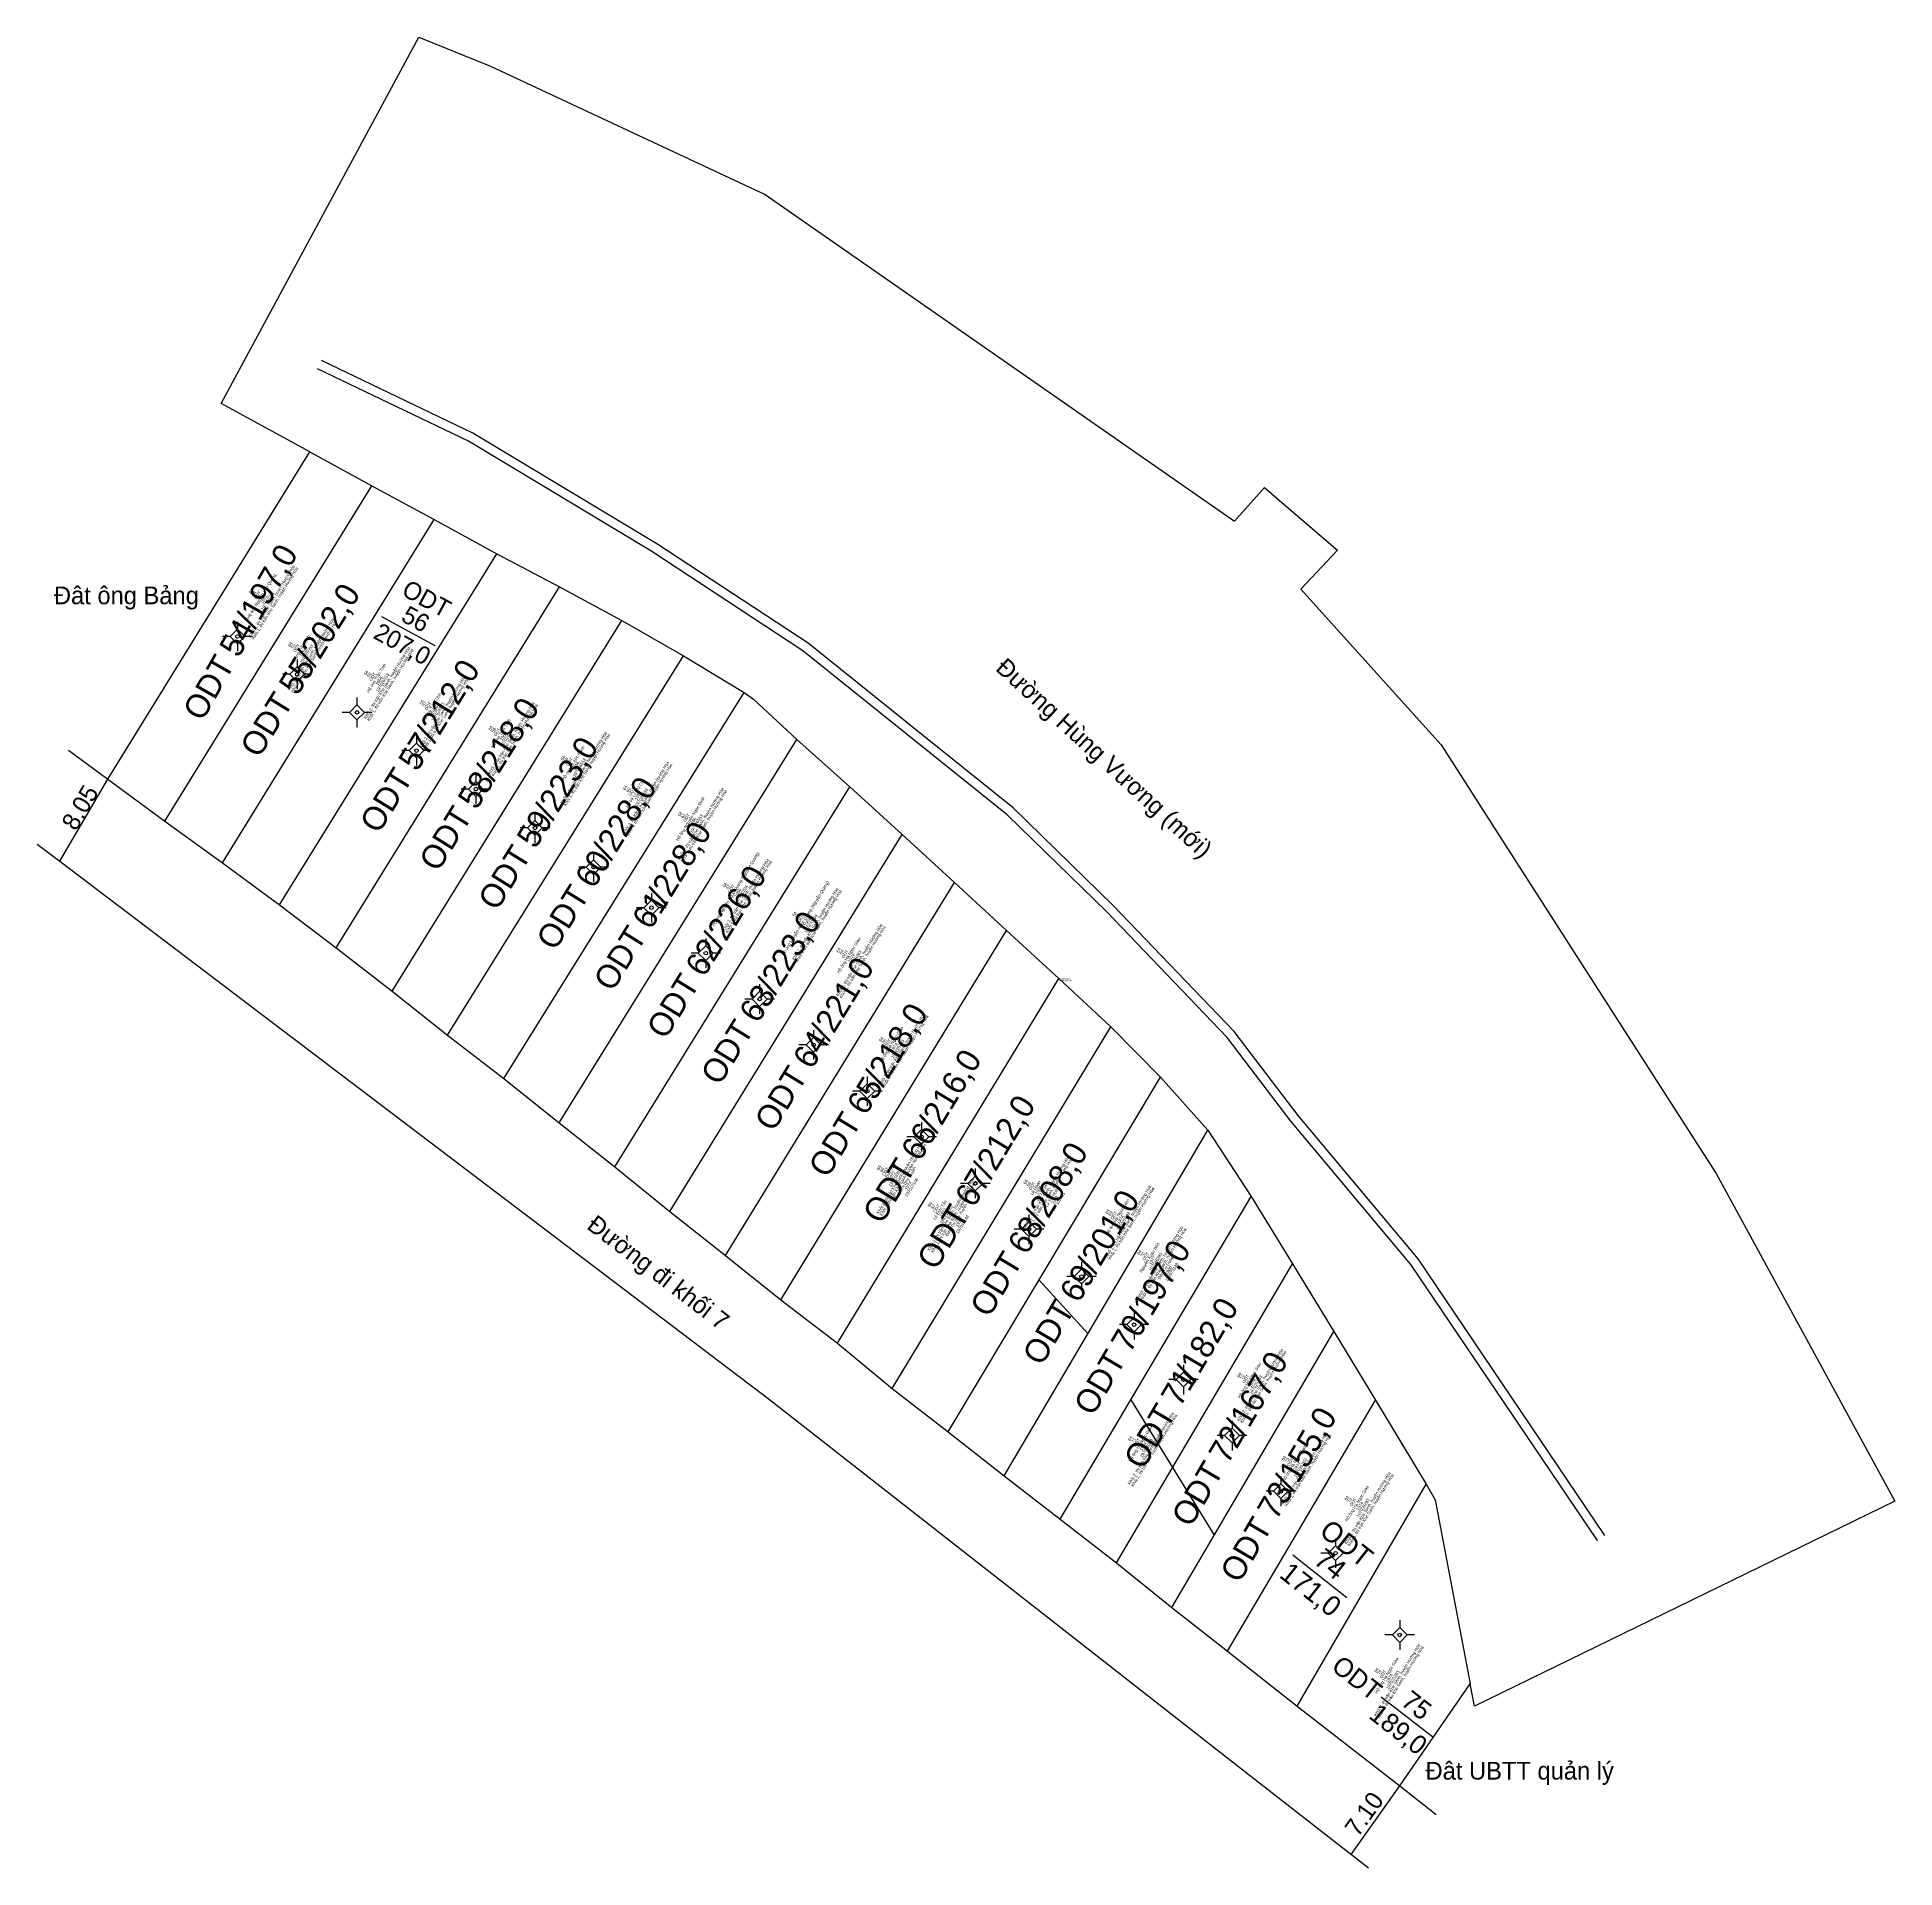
# Model space of a CAD drawing. Extents: x 551290 to 551448, y 1840086 to 1840240.
import ezdxf

# ---------------------------------------------------------------- set-up
doc = ezdxf.new("R2010")
doc.units = 0
for name, color, linetype in [('Level 1', 7, 'Continuous'), ('Level 10', 7, 'Continuous'), ('Level 11', 7, 'Continuous'), ('Level 13', 7, 'Continuous'), ('Level 15', 7, 'Continuous'), ('Level 2', 7, 'Continuous'), ('Level 22', 7, 'Continuous'), ('Level 23', 7, 'Continuous'), ('Level 4', 7, 'Continuous')]:
    doc.layers.add(name, color=color, linetype=linetype)

msp = doc.modelspace()

# ---------------------------------------------------------------- linework, layer by layer
at = {"layer": 'Level 1'}
msp.add_line((551375.3, 1840135.28), (551379.42, 1840130.74), dxfattribs=at)
msp.add_lwpolyline([(551383.06, 1840125.15), (551386.59, 1840119.42), (551390.11, 1840113.68)], dxfattribs=at)
at = {"layer": 'Level 10'}
for p, q in [((551301.31, 1840174.1), (551318.83, 1840202.5)), ((551306.17, 1840170.58), (551324.1, 1840199.63)), ((551311, 1840167.02), (551329.4, 1840196.75)), ((551315.79, 1840163.4), (551334.7, 1840193.94)), ((551320.53, 1840159.72), (551339.98, 1840191.09)), ((551325.23, 1840155.99), (551345.19, 1840188.11)), ((551329.98, 1840152.32), (551350.32, 1840185)), ((551334.67, 1840148.58), (551354.8, 1840181.02)), ((551292.4, 1840170.72), (551296.48, 1840177.66)), ((551339.39, 1840144.87), (551359.28, 1840177.03)), ((551344.04, 1840141.08), (551363.71, 1840172.99)), ((551292.4, 1840170.72), (551292.4, 1840170.72)), ((551348.76, 1840137.36), (551368.12, 1840168.92)), ((551353.43, 1840133.59), (551372.54, 1840164.86)), ((551358.23, 1840129.93), (551376.96, 1840160.8)), ((551362.87, 1840126.11), (551381.36, 1840156.72)), ((551367.6, 1840122.42), (551385.57, 1840152.44)), ((551372.33, 1840118.72), (551389.58, 1840147.97)), ((551377.07, 1840115.03), (551393.24, 1840142.36)), ((551381.83, 1840111.33), (551396.74, 1840136.65)), ((551386.52, 1840107.57), (551400.23, 1840130.93)), ((551391.24, 1840103.86), (551403.77, 1840125.12)), ((551397.13, 1840099.21), (551408.05, 1840118.01)), ((551405.81, 1840092.46), (551411.78, 1840101.11))]:
    msp.add_line(p, q, dxfattribs=at)
for points in [[(551296.48, 1840177.66), (551296.48, 1840177.66), (551313.56, 1840205.37)], [(551401.7, 1840086.67), (551405.81, 1840092.46), (551405.81, 1840092.46)]]:
    msp.add_lwpolyline(points, dxfattribs=at)
at = {"layer": 'Level 11'}
for p, q in [((551307.44, 1840190.36), (551306.82, 1840189.74)), ((551307.44, 1840190.99), (551307.44, 1840190.36)), ((551308.07, 1840189.74), (551307.44, 1840190.36)), ((551306.82, 1840189.74), (551306.19, 1840189.74)), ((551306.82, 1840189.74), (551307.44, 1840189.11)), ((551307.44, 1840189.11), (551308.07, 1840189.74)), ((551307.44, 1840189.11), (551307.44, 1840188.49)), ((551308.69, 1840189.74), (551308.07, 1840189.74)), ((551312.5, 1840187.17), (551311.88, 1840186.54)), ((551312.5, 1840187.79), (551312.5, 1840187.17)), ((551313.12, 1840186.54), (551312.5, 1840187.17)), ((551311.88, 1840186.54), (551311.25, 1840186.54)), ((551311.88, 1840186.54), (551312.5, 1840185.92)), ((551312.5, 1840185.92), (551313.12, 1840186.54)), ((551312.5, 1840185.92), (551312.5, 1840185.29)), ((551313.75, 1840186.54), (551313.12, 1840186.54)), ((551317.56, 1840183.95), (551316.94, 1840183.32)), ((551317.56, 1840184.57), (551317.56, 1840183.95)), ((551318.19, 1840183.32), (551317.56, 1840183.95)), ((551316.94, 1840183.32), (551316.31, 1840183.32)), ((551316.94, 1840183.32), (551317.56, 1840182.7)), ((551317.56, 1840182.7), (551318.19, 1840183.32)), ((551317.56, 1840182.7), (551317.56, 1840182.07)), ((551318.81, 1840183.32), (551318.19, 1840183.32)), ((551322.6, 1840180.71), (551321.97, 1840180.08)), ((551322.6, 1840181.33), (551322.6, 1840180.71)), ((551323.22, 1840180.08), (551322.6, 1840180.71)), ((551321.97, 1840180.08), (551321.35, 1840180.08)), ((551321.97, 1840180.08), (551322.6, 1840179.46)), ((551322.6, 1840179.46), (551323.22, 1840180.08)), ((551322.6, 1840179.46), (551322.6, 1840178.83)), ((551323.85, 1840180.08), (551323.22, 1840180.08)), ((551327.62, 1840178.08), (551327.62, 1840177.46)), ((551326.99, 1840176.83), (551326.37, 1840176.83)), ((551327.62, 1840177.46), (551326.99, 1840176.83)), ((551326.99, 1840176.83), (551327.62, 1840176.21)), ((551328.24, 1840176.83), (551327.62, 1840177.46)), ((551327.62, 1840176.21), (551328.24, 1840176.83)), ((551327.62, 1840176.21), (551327.62, 1840175.58)), ((551328.87, 1840176.83), (551328.24, 1840176.83)), ((551332.62, 1840174.79), (551332.62, 1840174.17)), ((551331.99, 1840173.54), (551331.37, 1840173.54)), ((551332.62, 1840174.17), (551331.99, 1840173.54)), ((551331.99, 1840173.54), (551332.62, 1840172.92)), ((551333.24, 1840173.54), (551332.62, 1840174.17)), ((551332.62, 1840172.92), (551333.24, 1840173.54)), ((551332.62, 1840172.92), (551332.62, 1840172.29)), ((551333.87, 1840173.54), (551333.24, 1840173.54)), ((551337.59, 1840171.47), (551337.59, 1840170.84)), ((551336.96, 1840170.22), (551336.34, 1840170.22)), ((551337.59, 1840170.84), (551336.96, 1840170.22)), ((551336.96, 1840170.22), (551337.59, 1840169.59)), ((551338.21, 1840170.22), (551337.59, 1840170.84)), ((551337.59, 1840169.59), (551338.21, 1840170.22)), ((551338.84, 1840170.22), (551338.21, 1840170.22)), ((551337.59, 1840169.59), (551337.59, 1840168.97)), ((551342.48, 1840168.04), (551342.48, 1840167.42)), ((551341.85, 1840166.79), (551341.23, 1840166.79)), ((551342.48, 1840167.42), (551341.85, 1840166.79)), ((551341.85, 1840166.79), (551342.48, 1840166.17)), ((551343.1, 1840166.79), (551342.48, 1840167.42)), ((551342.48, 1840166.17), (551343.1, 1840166.79)), ((551343.73, 1840166.79), (551343.1, 1840166.79)), ((551342.48, 1840166.17), (551342.48, 1840165.54)), ((551347.08, 1840163.56), (551346.45, 1840162.94)), ((551347.08, 1840164.19), (551347.08, 1840163.56)), ((551347.7, 1840162.94), (551347.08, 1840163.56)), ((551346.45, 1840162.94), (551345.83, 1840162.94)), ((551346.45, 1840162.94), (551347.08, 1840162.31)), ((551347.08, 1840162.31), (551347.7, 1840162.94)), ((551347.08, 1840162.31), (551347.08, 1840161.69)), ((551348.33, 1840162.94), (551347.7, 1840162.94)), ((551351.64, 1840160.31), (551351.64, 1840159.69)), ((551351.02, 1840159.06), (551350.39, 1840159.06)), ((551351.64, 1840159.69), (551351.02, 1840159.06)), ((551351.02, 1840159.06), (551351.64, 1840158.44)), ((551352.27, 1840159.06), (551351.64, 1840159.69)), ((551351.64, 1840158.44), (551352.27, 1840159.06)), ((551352.89, 1840159.06), (551352.27, 1840159.06)), ((551351.64, 1840158.44), (551351.64, 1840157.81)), ((551356.21, 1840155.8), (551355.58, 1840155.18)), ((551356.21, 1840156.43), (551356.21, 1840155.8)), ((551356.83, 1840155.18), (551356.21, 1840155.8)), ((551355.58, 1840155.18), (551354.96, 1840155.18)), ((551355.58, 1840155.18), (551356.21, 1840154.55)), ((551356.21, 1840154.55), (551356.83, 1840155.18)), ((551356.21, 1840154.55), (551356.21, 1840153.93)), ((551357.46, 1840155.18), (551356.83, 1840155.18)), ((551360.75, 1840152.51), (551360.75, 1840151.89)), ((551360.12, 1840151.26), (551359.5, 1840151.26)), ((551360.75, 1840151.89), (551360.12, 1840151.26)), ((551360.12, 1840151.26), (551360.75, 1840150.64)), ((551361.38, 1840151.26), (551360.75, 1840151.89)), ((551360.75, 1840150.64), (551361.38, 1840151.26)), ((551362, 1840151.26), (551361.38, 1840151.26)), ((551360.75, 1840150.64), (551360.75, 1840150.01)), ((551365.35, 1840148.03), (551364.72, 1840147.4)), ((551365.35, 1840148.65), (551365.35, 1840148.03)), ((551365.97, 1840147.4), (551365.35, 1840148.03)), ((551364.72, 1840147.4), (551364.1, 1840147.4)), ((551364.72, 1840147.4), (551365.35, 1840146.78)), ((551365.35, 1840146.78), (551365.97, 1840147.4)), ((551365.35, 1840146.78), (551365.35, 1840146.15)), ((551366.6, 1840147.4), (551365.97, 1840147.4)), ((551369.89, 1840144.71), (551369.89, 1840144.08)), ((551369.27, 1840143.46), (551368.64, 1840143.46)), ((551369.89, 1840144.08), (551369.27, 1840143.46)), ((551369.27, 1840143.46), (551369.89, 1840142.83)), ((551370.52, 1840143.46), (551369.89, 1840144.08)), ((551369.89, 1840142.83), (551370.52, 1840143.46)), ((551371.14, 1840143.46), (551370.52, 1840143.46)), ((551369.89, 1840142.83), (551369.89, 1840142.21)), ((551374.43, 1840140.2), (551373.81, 1840139.57)), ((551374.43, 1840140.82), (551374.43, 1840140.2)), ((551375.06, 1840139.57), (551374.43, 1840140.2)), ((551373.81, 1840139.57), (551373.18, 1840139.57)), ((551373.81, 1840139.57), (551374.43, 1840138.95)), ((551374.43, 1840138.95), (551375.06, 1840139.57)), ((551374.43, 1840138.95), (551374.43, 1840138.32)), ((551375.68, 1840139.57), (551375.06, 1840139.57)), ((551378.88, 1840136.83), (551378.88, 1840136.21)), ((551378.26, 1840135.58), (551377.63, 1840135.58)), ((551378.88, 1840136.21), (551378.26, 1840135.58)), ((551378.26, 1840135.58), (551378.88, 1840134.96)), ((551379.51, 1840135.58), (551378.88, 1840136.21)), ((551378.88, 1840134.96), (551379.51, 1840135.58)), ((551380.13, 1840135.58), (551379.51, 1840135.58)), ((551378.88, 1840134.96), (551378.88, 1840134.33)), ((551383.34, 1840132.12), (551382.71, 1840131.5)), ((551383.34, 1840132.75), (551383.34, 1840132.12)), ((551383.96, 1840131.5), (551383.34, 1840132.12)), ((551382.71, 1840131.5), (551382.09, 1840131.5)), ((551382.71, 1840131.5), (551383.34, 1840130.88)), ((551383.34, 1840130.88), (551383.96, 1840131.5)), ((551383.34, 1840130.88), (551383.34, 1840130.25)), ((551384.59, 1840131.5), (551383.96, 1840131.5)), ((551387.51, 1840127.48), (551386.89, 1840126.85)), ((551387.51, 1840128.1), (551387.51, 1840127.48)), ((551388.14, 1840126.85), (551387.51, 1840127.48)), ((551386.89, 1840126.85), (551386.26, 1840126.85)), ((551386.89, 1840126.85), (551387.51, 1840126.23)), ((551387.51, 1840126.23), (551388.14, 1840126.85)), ((551387.51, 1840126.23), (551387.51, 1840125.6)), ((551388.76, 1840126.85), (551388.14, 1840126.85)), ((551391.62, 1840122.74), (551390.99, 1840122.11)), ((551391.62, 1840123.36), (551391.62, 1840122.74)), ((551392.24, 1840122.11), (551391.62, 1840122.74)), ((551390.99, 1840122.11), (551390.37, 1840122.11)), ((551390.99, 1840122.11), (551391.62, 1840121.49)), ((551391.62, 1840121.49), (551392.24, 1840122.11)), ((551391.62, 1840121.49), (551391.62, 1840120.86)), ((551392.87, 1840122.11), (551392.24, 1840122.11)), ((551395.75, 1840118.03), (551395.12, 1840117.4)), ((551395.75, 1840118.65), (551395.75, 1840118.03)), ((551396.38, 1840117.4), (551395.75, 1840118.03)), ((551395.12, 1840117.4), (551394.5, 1840117.4)), ((551395.12, 1840117.4), (551395.75, 1840116.78)), ((551395.75, 1840116.78), (551396.38, 1840117.4)), ((551395.75, 1840116.78), (551395.75, 1840116.15)), ((551397, 1840117.4), (551396.38, 1840117.4)), ((551400.39, 1840113.41), (551400.39, 1840112.79)), ((551399.77, 1840112.16), (551399.14, 1840112.16)), ((551400.39, 1840112.79), (551399.77, 1840112.16)), ((551399.77, 1840112.16), (551400.39, 1840111.54)), ((551401.02, 1840112.16), (551400.39, 1840112.79)), ((551400.39, 1840111.54), (551401.02, 1840112.16)), ((551400.39, 1840111.54), (551400.39, 1840110.91)), ((551401.64, 1840112.16), (551401.02, 1840112.16)), ((551405.19, 1840105.24), (551404.56, 1840105.24)), ((551405.81, 1840105.86), (551405.19, 1840105.24)), ((551405.19, 1840105.24), (551405.81, 1840104.61)), ((551405.81, 1840106.49), (551405.81, 1840105.86)), ((551406.44, 1840105.24), (551405.81, 1840105.86)), ((551405.81, 1840104.61), (551406.44, 1840105.24)), ((551407.06, 1840105.24), (551406.44, 1840105.24)), ((551405.81, 1840104.61), (551405.81, 1840103.99))]:
    msp.add_line(p, q, dxfattribs=at)
for centre in [(551307.44, 1840189.74), (551312.5, 1840186.54), (551317.56, 1840183.32), (551322.6, 1840180.08), (551327.62, 1840176.83), (551332.62, 1840173.54), (551337.59, 1840170.22), (551342.48, 1840166.79), (551347.08, 1840162.94), (551351.64, 1840159.06), (551356.21, 1840155.18), (551360.75, 1840151.26), (551365.35, 1840147.4), (551369.89, 1840143.46), (551374.43, 1840139.57), (551378.88, 1840135.58), (551383.34, 1840131.5), (551387.51, 1840126.85), (551391.62, 1840122.11), (551395.75, 1840117.4), (551400.39, 1840112.16), (551405.81, 1840105.24)]:
    msp.add_circle(centre, 0.15, dxfattribs=at)
at = {"layer": 'Level 13'}
for p, q in [((551319.64, 1840191.44), (551324.15, 1840188.98)), ((551396.76, 1840112.03), (551401.33, 1840108.42)), ((551404.25, 1840100.01), (551408.58, 1840096.64))]:
    msp.add_line(p, q, dxfattribs=at)
at = {"layer": 'Level 22'}
for points in [[(551422.54, 1840113.24), (551406.76, 1840136.6), (551396.61, 1840148.73), (551391.2, 1840155.8), (551381.02, 1840166.43), (551372.58, 1840174.65), (551355.29, 1840188.54), (551342.52, 1840196.93), (551326.99, 1840206.27), (551314.22, 1840212.4)], [(551423.18, 1840113.67), (551407.38, 1840137.07), (551397.22, 1840149.21), (551391.79, 1840156.31), (551381.57, 1840166.98), (551373.09, 1840175.24), (551365.53, 1840181.31), (551355.75, 1840189.17), (551342.93, 1840197.59), (551327.36, 1840206.96), (551314.56, 1840213.1)]]:
    msp.add_lwpolyline(points, dxfattribs=at)
at = {"layer": 'Level 23'}
for p, q in [((551313.56, 1840205.37), (551318.83, 1840202.5)), ((551318.83, 1840202.5), (551324.1, 1840199.63)), ((551324.1, 1840199.63), (551329.4, 1840196.75)), ((551329.4, 1840196.75), (551334.7, 1840193.94)), ((551334.7, 1840193.94), (551339.98, 1840191.09)), ((551339.98, 1840191.09), (551345.19, 1840188.11)), ((551345.19, 1840188.11), (551350.32, 1840185)), ((551354.8, 1840181.02), (551359.28, 1840177.03)), ((551293.14, 1840180.12), (551296.48, 1840177.66)), ((551296.48, 1840177.66), (551301.31, 1840174.1)), ((551359.28, 1840177.03), (551363.71, 1840172.99)), ((551301.31, 1840174.1), (551306.17, 1840170.58)), ((551363.71, 1840172.99), (551368.12, 1840168.92)), ((551290.49, 1840172.17), (551292.4, 1840170.72)), ((551306.17, 1840170.58), (551311, 1840167.02)), ((551368.12, 1840168.92), (551372.54, 1840164.86)), ((551311, 1840167.02), (551315.79, 1840163.4)), ((551315.79, 1840163.4), (551320.53, 1840159.72)), ((551372.54, 1840164.86), (551376.96, 1840160.8)), ((551376.96, 1840160.8), (551381.36, 1840156.72)), ((551320.53, 1840159.72), (551325.23, 1840155.99)), ((551325.23, 1840155.99), (551329.98, 1840152.32)), ((551381.36, 1840156.72), (551385.57, 1840152.44)), ((551329.98, 1840152.32), (551334.67, 1840148.58)), ((551385.57, 1840152.44), (551389.58, 1840147.97)), ((551334.67, 1840148.58), (551339.39, 1840144.87)), ((551389.58, 1840147.97), (551393.24, 1840142.36)), ((551339.39, 1840144.87), (551344.04, 1840141.08)), ((551393.24, 1840142.36), (551396.74, 1840136.65)), ((551344.04, 1840141.08), (551348.76, 1840137.36)), ((551348.76, 1840137.36), (551353.43, 1840133.59)), ((551396.74, 1840136.65), (551400.23, 1840130.93)), ((551353.43, 1840133.59), (551358.23, 1840129.93)), ((551400.23, 1840130.93), (551403.77, 1840125.12)), ((551358.23, 1840129.93), (551362.87, 1840126.11)), ((551362.87, 1840126.11), (551367.6, 1840122.42)), ((551403.77, 1840125.12), (551408.05, 1840118.01)), ((551367.6, 1840122.42), (551372.33, 1840118.72)), ((551372.33, 1840118.72), (551377.07, 1840115.03)), ((551377.07, 1840115.03), (551381.83, 1840111.33)), ((551381.83, 1840111.33), (551386.52, 1840107.57)), ((551386.52, 1840107.57), (551391.24, 1840103.86)), ((551391.24, 1840103.86), (551397.13, 1840099.21)), ((551397.13, 1840099.21), (551405.81, 1840092.46)), ((551405.81, 1840092.46), (551408.91, 1840090.05))]:
    msp.add_line(p, q, dxfattribs=at)
for points in [[(551313.56, 1840205.37), (551306.06, 1840209.45), (551322.8, 1840240.46), (551328.85, 1840238), (551352.1, 1840227.14), (551391.84, 1840199.51), (551394.36, 1840202.34), (551396.02, 1840200.92), (551400.55, 1840197.05), (551397.44, 1840193.76), (551409.31, 1840180.56), (551414.48, 1840172.5), (551430.46, 1840147.63)], [(551350.32, 1840185), (551351.11, 1840184.45), (551354.8, 1840181.02)], [(551292.4, 1840170.72), (551352.48, 1840125.16), (551391.91, 1840094.3), (551403.16, 1840085.53)], [(551430.45, 1840147.62), (551432.59, 1840144.3), (551447.72, 1840116.55), (551412.14, 1840099.21), (551411.78, 1840101.11)], [(551408.05, 1840118.01), (551408.8, 1840116.67), (551411.78, 1840101.11)]]:
    msp.add_lwpolyline(points, dxfattribs=at)

# ---------------------------------------------------------------- texts
at = {"layer": 'Level 1'}
for s, height, p in [('Đât ông Bảng', 1.5, (551291.91, 1840192.47)), ('X=551376.9600', 0.1, (551376.96, 1840160.7)), ('Y=1840160.8000', 0.1, (551376.96, 1840160.57)), ('Đât UBTT quản lý', 1.5, (551408, 1840093))]:
    msp.add_text(s, height=height, dxfattribs=at).set_placement(p)
for s, rotation, p in [('Đường Hùng Vương (mới)', 317.5195, (551371.52, 1840186.94)), ('8.05', 59.5489, (551293.77, 1840173.21)), ('Đường đi khối 7', 322.5333, (551336.92, 1840139.69)), ('7.10', 54.6312, (551402.28, 1840088.07))]:
    msp.add_text(s, height=1.5, rotation=rotation, dxfattribs=at).set_placement(p)
at = {"layer": 'Level 13'}
for s, height, rotation, p in [('/', 2, 60.2551, (551308.94, 1840190.3)), ('56', 1.5, 331.4805, (551321.2, 1840191.1)), ('54', 2, 60.2551, (551307.54, 1840187.86)), ('/', 2, 58.3295, (551314.01, 1840187.06)), ('55', 2, 58.3295, (551312.53, 1840184.66)), ('/', 2, 58.2465, (551324.13, 1840180.63)), ('57', 2, 58.2465, (551322.65, 1840178.23)), ('/', 2, 58.2347, (551329.16, 1840177.39)), ('58', 2, 58.2347, (551327.68, 1840174.99)), ('59', 2, 58.2003, (551332.66, 1840171.69)), ('/', 2, 58.2003, (551334.15, 1840174.09)), ('60', 2, 58.1424, (551337.6, 1840168.31)), ('/', 2, 58.1424, (551339.09, 1840170.71)), ('/', 2, 58.1791, (551343.73, 1840166.92)), ('61', 2, 58.1791, (551342.43, 1840164.83)), ('/', 2, 58.2644, (551348.4, 1840163.2)), ('62', 2, 58.2644, (551346.94, 1840160.82)), ('63', 2, 58.3494, (551351.5, 1840156.92)), ('/', 2, 58.3494, (551352.98, 1840159.33)), ('/', 2, 58.4736, (551357.52, 1840155.41)), ('64', 2, 58.4736, (551356.05, 1840153.02)), ('65', 2, 58.5697, (551360.62, 1840149.12)), ('/', 2, 58.5697, (551362.09, 1840151.53)), ('/', 2, 58.7532, (551366.64, 1840147.62)), ('66', 2, 58.7532, (551365.2, 1840145.23)), ('67', 2, 58.8659, (551369.77, 1840141.32)), ('/', 2, 58.8659, (551371.22, 1840143.73)), ('/', 2, 59.0952, (551375.7, 1840139.75)), ('68', 2, 59.0952, (551374.24, 1840137.32)), ('/', 2, 59.4703, (551380.09, 1840135.69)), ('69', 2, 59.4703, (551378.65, 1840133.25)), ('70', 2, 59.4703, (551382.99, 1840129.01)), ('/', 2, 59.4703, (551384.43, 1840131.44)), ('71', 2, 59.5078, (551387.22, 1840124.45)), ('/', 2, 59.5078, (551388.47, 1840126.57)), ('72', 2, 59.5913, (551391.26, 1840119.61)), ('/', 2, 59.5913, (551392.67, 1840122.02)), ('73', 2, 59.5913, (551395.37, 1840114.87)), ('/', 2, 59.5913, (551396.8, 1840117.31)), ('74', 1.7, 321.7098, (551398.43, 1840111.36)), ('75', 1.6, 322.1315, (551405.82, 1840099.39))]:
    msp.add_text(s, height=height, rotation=rotation, dxfattribs=at).set_placement(p)
at = {"layer": 'Level 15'}
for s, height, p in [('Hộ ông Nguyễn Văn Quang', 0.2584, (551308.42, 1840191.21)), ('Khối 1, thị trấn Khe Sanh, huyện Hướng Hóa', 0.2584, (551308.58, 1840189.63)), ('Khối 1, thị trấn Khe Sanh, huyện Hướng Hóa', 0.2584, (551308.85, 1840189.46)), ('64', 0.258, (551308.59, 1840193.32)), ('54', 0.258, (551308.86, 1840193.15)), ('ODT', 0.258, (551309.05, 1840192.84)), ('1962', 0.258, (551309.59, 1840192.49)), ('197150281', 0.258, (551309.63, 1840191.93)), ('Khối 2, thị trấn Khe Sanh, huyện Hướng Hóa', 0.2584, (551311.9, 1840185.14)), ('Khối 1, thị trấn Khe Sanh, huyện Hướng Hóa', 0.2584, (551312.17, 1840184.97)), ('64', 0.258, (551311.91, 1840188.84)), ('Hộ ông Trần Tính', 0.2584, (551312.14, 1840187.38)), ('55', 0.258, (551312.18, 1840188.67)), ('ODT', 0.258, (551312.36, 1840188.36)), ('1956', 0.258, (551312.91, 1840188)), ('197026553', 0.258, (551312.93, 1840187.43)), ('Khối 2, thị trấn Khe Sanh, huyện Hướng Hóa', 0.2584, (551318.33, 1840182.72)), ('Khối 1, thị trấn Khe Sanh, huyện Hướng Hóa', 0.2584, (551318.61, 1840182.55)), ('Hộ ông Trần Tính', 0.2584, (551318.57, 1840184.96)), ('64', 0.258, (551318.34, 1840186.42)), ('56', 0.258, (551318.61, 1840186.25)), ('ODT', 0.258, (551318.8, 1840185.94)), ('1956', 0.258, (551319.34, 1840185.58)), ('197026553', 0.258, (551319.37, 1840185.01)), ('Khối 2, thị trấn Khe Sanh, huyện Hướng Hóa', 0.2584, (551323.02, 1840180.26)), ('Khối 1, thị trấn Khe Sanh, huyện Hướng Hóa', 0.2584, (551323.3, 1840180.09)), ('64', 0.258, (551323.03, 1840183.95)), ('Hộ ông Trần Tính', 0.2584, (551323.26, 1840182.49)), ('57', 0.258, (551323.3, 1840183.78)), ('ODT', 0.258, (551323.49, 1840183.47)), ('1956', 0.258, (551324.03, 1840183.12)), ('197026553', 0.258, (551324.06, 1840182.54)), ('Khối 2, thị trấn Khe Sanh, huyện Hướng Hóa', 0.2584, (551328.86, 1840178.05)), ('Khối 1, thị trấn Khe Sanh, huyện Hướng Hóa', 0.2584, (551329.14, 1840177.88)), ('Hộ ông Trần Tính', 0.2584, (551329.1, 1840180.28)), ('64', 0.258, (551328.87, 1840181.75)), ('58', 0.258, (551329.14, 1840181.58)), ('ODT', 0.258, (551329.33, 1840181.26)), ('1956', 0.258, (551329.87, 1840180.91)), ('197026553', 0.258, (551329.9, 1840180.34)), ('Khối 4, thị trấn Khe Sanh, huyện Hướng Hóa', 0.2584, (551334.98, 1840175.53)), ('Khối 1, thị trấn Khe Sanh, huyện Hướng Hóa', 0.2584, (551335.25, 1840175.36)), ('64', 0.258, (551334.99, 1840179.22)), ('Hộ ông Lê éức Hanh', 0.2584, (551335.1, 1840177.56)), ('59', 0.258, (551335.26, 1840179.05)), ('ODT', 0.258, (551335.45, 1840178.74)), ('1956', 0.258, (551335.99, 1840178.39)), ('197026553', 0.258, (551336.02, 1840177.81)), ('Khối 4, thị trấn Khe Sanh, huyện Hướng Hóa', 0.2584, (551340.25, 1840173.01)), ('Hộ bà Lê Thị Cúc', 0.2584, (551340.49, 1840175.23)), ('Khối 1, thị trấn Khe Sanh, huyện Hướng Hóa', 0.2584, (551340.53, 1840172.84)), ('64', 0.258, (551340.26, 1840176.7)), ('60', 0.258, (551340.54, 1840176.53)), ('ODT', 0.258, (551340.72, 1840176.22)), ('1956', 0.258, (551341.26, 1840175.86)), ('197026553', 0.258, (551341.29, 1840175.29)), ('Hộ ông Nguyễn Ngọc Minh', 0.2584, (551344.76, 1840172.41)), ('Khối 4, thị trấn Khe Sanh, huyện Hướng Hóa', 0.2584, (551344.89, 1840170.79)), ('Khối 1, thị trấn Khe Sanh, huyện Hướng Hóa', 0.2584, (551345.17, 1840170.62)), ('64', 0.258, (551344.9, 1840174.48)), ('61', 0.258, (551345.19, 1840174.33)), ('ODT', 0.258, (551345.36, 1840174)), ('1956', 0.258, (551345.9, 1840173.65)), ('197026553', 0.258, (551345.93, 1840173.07)), ('Hộ ông Nguyễn Ngọc Quang (Nguyễn Quang)', 0.2584, (551347.79, 1840165.19)), ('Khối 2, thị trấn Khe Sanh, huyện Hướng Hóa', 0.2584, (551348.68, 1840164.79)), ('Khối 1, thị trấn Khe Sanh, huyện Hướng Hóa', 0.2584, (551348.95, 1840164.62)), ('64', 0.258, (551348.69, 1840168.48)), ('62', 0.258, (551348.96, 1840168.32)), ('ODT', 0.258, (551349.15, 1840168)), ('1956', 0.258, (551349.69, 1840167.65)), ('197470204', 0.258, (551349.72, 1840167.07)), ('Hộ ông Nguyễn Ngọc Quang (Nguyễn Quang)', 0.2584, (551353.69, 1840162.72)), ('Khối 2, thị trấn Khe Sanh, huyện Hướng Hóa', 0.2584, (551354.58, 1840162.32)), ('Khối 1, thị trấn Khe Sanh, huyện Hướng Hóa', 0.2584, (551354.86, 1840162.15)), ('64', 0.258, (551354.59, 1840166.02)), ('63', 0.258, (551354.86, 1840165.84)), ('ODT', 0.258, (551355.05, 1840165.53)), ('1956', 0.258, (551355.59, 1840165.18)), ('197470204', 0.258, (551355.62, 1840164.61)), ('Khối 2, thị trấn Khe Sanh, huyện Hướng Hóa', 0.2584, (551358.31, 1840159.27)), ('Khối 1, thị trấn Khe Sanh, huyện Hướng Hóa', 0.2584, (551358.58, 1840159.1)), ('64', 0.258, (551358.32, 1840162.96)), ('Hộ ông Hà Ngọc Giao', 0.2584, (551358.37, 1840161.21)), ('64', 0.258, (551358.59, 1840162.8)), ('ODT', 0.258, (551358.77, 1840162.48)), ('1974', 0.258, (551359.31, 1840162.13)), ('197025283', 0.258, (551359.34, 1840161.55)), ('Khối 2, thị trấn Khe Sanh, huyện Hướng Hóa', 0.2584, (551361.92, 1840151.72)), ('Khối 1, thị trấn Khe Sanh, huyện Hướng Hóa', 0.2584, (551362.2, 1840151.55)), ('64', 0.258, (551361.93, 1840155.42)), ('Hộ ông Hà Ngọc Giao', 0.2584, (551361.98, 1840153.66)), ('65', 0.258, (551362.2, 1840155.25)), ('ODT', 0.258, (551362.39, 1840154.93)), ('197025283', 0.258, (551362.96, 1840154.01)), ('1974', 0.258, (551362.93, 1840154.58)), ('Khối 2, thị trấn Khe Sanh, huyện Hướng Hóa', 0.2584, (551361.73, 1840140.85)), ('Khối 1, thị trấn Khe Sanh, huyện Hướng Hóa', 0.2584, (551362, 1840140.68)), ('64', 0.258, (551361.74, 1840144.55)), ('66', 0.258, (551362.01, 1840144.38)), ('Lê Đức Tấn', 0.258, (551362.2, 1840143.46)), ('ODT', 0.258, (551362.2, 1840144.07)), ('1972', 0.258, (551362.74, 1840143.71)), ('191216382', 0.258, (551362.76, 1840143.14)), ('Đinh Thị Duy Xuyên', 0.2584, (551363.24, 1840142.08)), ('Khối 2, thị trấn Khe Sanh, huyện Hướng Hóa', 0.2584, (551374.14, 1840139.64)), ('Khối 1, thị trấn Khe Sanh, huyện Hướng Hóa', 0.2584, (551374.41, 1840139.47)), ('1974', 0.258, (551364.11, 1840142.86)), ('197017146', 0.258, (551364.14, 1840142.29)), ('Khối 2, thị trấn Khe Sanh, huyện Hướng Hóa', 0.2584, (551366.04, 1840137.73)), ('Khối 1, thị trấn Khe Sanh, huyện Hướng Hóa', 0.2584, (551366.32, 1840137.56)), ('64', 0.258, (551374.15, 1840143.34)), ('68', 0.258, (551374.42, 1840143.16)), ('ODT', 0.258, (551374.61, 1840142.85)), ('Lê Hoan', 0.258, (551374.74, 1840142.44)), ('1980', 0.258, (551375.15, 1840142.49)), ('197132345', 0.258, (551375.18, 1840141.92)), ('Lê Thị Huế', 0.258, (551376, 1840141.42)), ('Khối 2, thị trấn Khe Sanh, huyện Hướng Hóa', 0.2584, (551381.06, 1840137.14)), ('Khối 1, thị trấn Khe Sanh, huyện Hướng Hóa', 0.2584, (551381.33, 1840136.97)), ('64', 0.258, (551366.05, 1840141.43)), ('67', 0.258, (551366.32, 1840141.26)), ('Lê Đức Tấn', 0.258, (551366.51, 1840140.34)), ('ODT', 0.258, (551366.51, 1840140.94)), ('1972', 0.258, (551367.05, 1840140.59)), ('191216382', 0.258, (551367.08, 1840140.02)), ('Đinh Thị Duy Xuyên', 0.2584, (551367.56, 1840138.95)), ('1981', 0.258, (551376.53, 1840141.67)), ('197102111', 0.258, (551376.56, 1840141.1)), ('Hộ ông Hà Ngọc Giao', 0.2584, (551381.12, 1840139.08)), ('1974', 0.258, (551368.42, 1840139.74)), ('197017146', 0.258, (551368.45, 1840139.17)), ('64', 0.258, (551381.07, 1840140.84)), ('69', 0.258, (551381.34, 1840140.67)), ('ODT', 0.258, (551381.53, 1840140.35)), ('1974', 0.258, (551382.07, 1840140)), ('197025283', 0.258, (551382.09, 1840139.43)), ('Khối 2, thị trấn Khe Sanh, huyện Hướng Hóa', 0.2584, (551383.77, 1840133.69)), ('Nguyễn Xuân Bốn', 0.2584, (551383.98, 1840135.88)), ('Khối 1, thị trấn Khe Sanh, huyện Hướng Hóa', 0.2584, (551384.04, 1840133.52)), ('64', 0.258, (551383.77, 1840137.39)), ('70', 0.258, (551384.05, 1840137.22)), ('ODT', 0.258, (551384.23, 1840136.9)), ('1977', 0.258, (551384.77, 1840136.55)), ('197046283', 0.258, (551384.8, 1840135.98)), ('Đào Thị Dung', 0.2584, (551385.52, 1840135.31)), ('197073148', 0.258, (551386.17, 1840135.13)), ('1980', 0.258, (551386.15, 1840135.7)), ('Khối 2, thị trấn Khe Sanh, huyện Hướng Hóa', 0.2584, (551392.23, 1840123.31)), ('Khối 1, thị trấn Khe Sanh, huyện Hướng Hóa', 0.2584, (551392.51, 1840123.14)), ('64', 0.258, (551392.24, 1840127)), ('Hộ ông Hà Ngọc Giao', 0.2584, (551392.29, 1840125.25)), ('72', 0.258, (551392.52, 1840126.84)), ('ODT', 0.258, (551392.7, 1840126.52)), ('197025283', 0.258, (551393.27, 1840125.59)), ('1974', 0.258, (551393.24, 1840126.16)), ('Khối 2, thị trấn Khe Sanh, huyện Hướng Hóa', 0.2584, (551382.99, 1840117.93)), ('Hộ ông Hà Ngọc Giao', 0.2584, (551383.05, 1840119.87)), ('Khối 1, thị trấn Khe Sanh, huyện Hướng Hóa', 0.2584, (551383.27, 1840117.76)), ('64', 0.258, (551383, 1840121.63)), ('71', 0.258, (551383.29, 1840121.48)), ('ODT', 0.258, (551383.46, 1840121.14)), ('1974', 0.258, (551384, 1840120.79)), ('197025283', 0.258, (551384.03, 1840120.22)), ('Khối 2, thị trấn Khe Sanh, huyện Hướng Hóa', 0.2584, (551396, 1840116.26)), ('Hộ ông Hà Ngọc Giao', 0.2584, (551396.06, 1840118.2)), ('Khối 1, thị trấn Khe Sanh, huyện Hướng Hóa', 0.2584, (551396.28, 1840116.09)), ('64', 0.258, (551396.01, 1840119.96)), ('73', 0.258, (551396.29, 1840119.79)), ('ODT', 0.258, (551396.47, 1840119.47)), ('1974', 0.258, (551397.01, 1840119.12)), ('197025283', 0.258, (551397.04, 1840118.55)), ('Khối 2, thị trấn Khe Sanh, huyện Hướng Hóa', 0.2584, (551401.32, 1840112.89)), ('Hộ ông Hà Ngọc Giao', 0.2584, (551401.38, 1840114.83)), ('Khối 1, thị trấn Khe Sanh, huyện Hướng Hóa', 0.2584, (551401.59, 1840112.72)), ('64', 0.258, (551401.33, 1840116.58)), ('74', 0.258, (551401.6, 1840116.41)), ('ODT', 0.258, (551401.78, 1840116.1)), ('1974', 0.258, (551402.33, 1840115.74)), ('197025283', 0.258, (551402.35, 1840115.17)), ('Khối 2, thị trấn Khe Sanh, huyện Hướng Hóa', 0.2584, (551403.83, 1840098.33)), ('Khối 1, thị trấn Khe Sanh, huyện Hướng Hóa', 0.2584, (551404.11, 1840098.16)), ('64', 0.258, (551403.84, 1840102.02)), ('Hộ ông Hà Ngọc Giao', 0.2584, (551403.89, 1840100.27)), ('75', 0.258, (551404.12, 1840101.85)), ('ODT', 0.258, (551404.3, 1840101.54)), ('197025283', 0.258, (551404.87, 1840100.61)), ('1974', 0.258, (551404.84, 1840101.18))]:
    msp.add_text(s, height=height, rotation=58.2644, dxfattribs=at).set_placement(p)
at = {"layer": 'Level 2'}
for s, height, rotation, p in [('ODT', 1.5, 331.4805, (551321.24, 1840193.29)), ('ODT ', 2, 60.2551, (551304.47, 1840182.48)), ('ODT ', 2, 58.3295, (551309.27, 1840179.37)), ('ODT ', 2, 58.2465, (551319.39, 1840172.96)), ('ODT ', 2, 58.2347, (551324.41, 1840169.73)), ('ODT ', 2, 58.2003, (551329.4, 1840166.43)), ('ODT ', 2, 58.1424, (551334.33, 1840163.06)), ('ODT ', 2, 58.1791, (551339.18, 1840159.59)), ('ODT ', 2, 58.2644, (551343.67, 1840155.55)), ('ODT ', 2, 58.3494, (551348.25, 1840151.65)), ('ODT ', 2, 58.4736, (551352.81, 1840147.73)), ('ODT ', 2, 58.5697, (551357.38, 1840143.82)), ('ODT ', 2, 58.7532, (551361.97, 1840139.91)), ('ODT ', 2, 58.8659, (551366.56, 1840136.01)), ('ODT ', 2, 59.0952, (551371.06, 1840132.01)), ('ODT ', 2, 59.4703, (551375.51, 1840127.92)), ('ODT ', 2, 59.4703, (551379.85, 1840123.68)), ('ODT ', 2, 59.5078, (551384.09, 1840119.13)), ('ODT ', 2, 59.5913, (551388.12, 1840114.26)), ('ODT ', 2, 59.5913, (551392.24, 1840109.53)), ('ODT', 1.7, 321.7098, (551398.91, 1840113.8)), ('ODT', 1.6, 322.1315, (551399.93, 1840102.35))]:
    msp.add_text(s, height=height, rotation=rotation, dxfattribs=at).set_placement(p)
at = {"layer": 'Level 4'}
for s, height, rotation, p in [('197,0', 2, 60.2551, (551309.31, 1840190.96)), ('202,0', 2, 58.3295, (551314.41, 1840187.7)), ('207,0', 1.5, 331.4805, (551318.84, 1840189.65)), ('212,0', 2, 58.2465, (551324.53, 1840181.27)), ('218,0', 2, 58.2347, (551329.56, 1840178.04)), ('223,0', 2, 58.2003, (551334.55, 1840174.73)), ('228,0', 2, 58.1424, (551339.49, 1840171.35)), ('228,0', 2, 58.1791, (551344.13, 1840167.56)), ('226,0', 2, 58.2644, (551348.8, 1840163.84)), ('223,0', 2, 58.3494, (551353.38, 1840159.97)), ('221,0', 2, 58.4736, (551357.92, 1840156.06)), ('218,0', 2, 58.5697, (551362.48, 1840152.17)), ('216,0', 2, 58.7532, (551367.04, 1840148.26)), ('212,0', 2, 58.8659, (551371.61, 1840144.38)), ('208,0', 2, 59.0952, (551376.08, 1840140.39)), ('201,0', 2, 59.4703, (551380.47, 1840136.34)), ('197,0', 2, 59.4703, (551384.81, 1840132.1)), ('182,0', 2, 59.5078, (551388.85, 1840127.22)), ('167,0', 2, 59.5913, (551393.06, 1840122.67)), ('155,0', 2, 59.5913, (551397.19, 1840117.96)), ('171,0', 1.7, 321.7098, (551395.53, 1840110.19)), ('189,0', 1.6, 322.1315, (551403.1, 1840098.27))]:
    msp.add_text(s, height=height, rotation=rotation, dxfattribs=at).set_placement(p)

doc.saveas('drawing.dxf')
